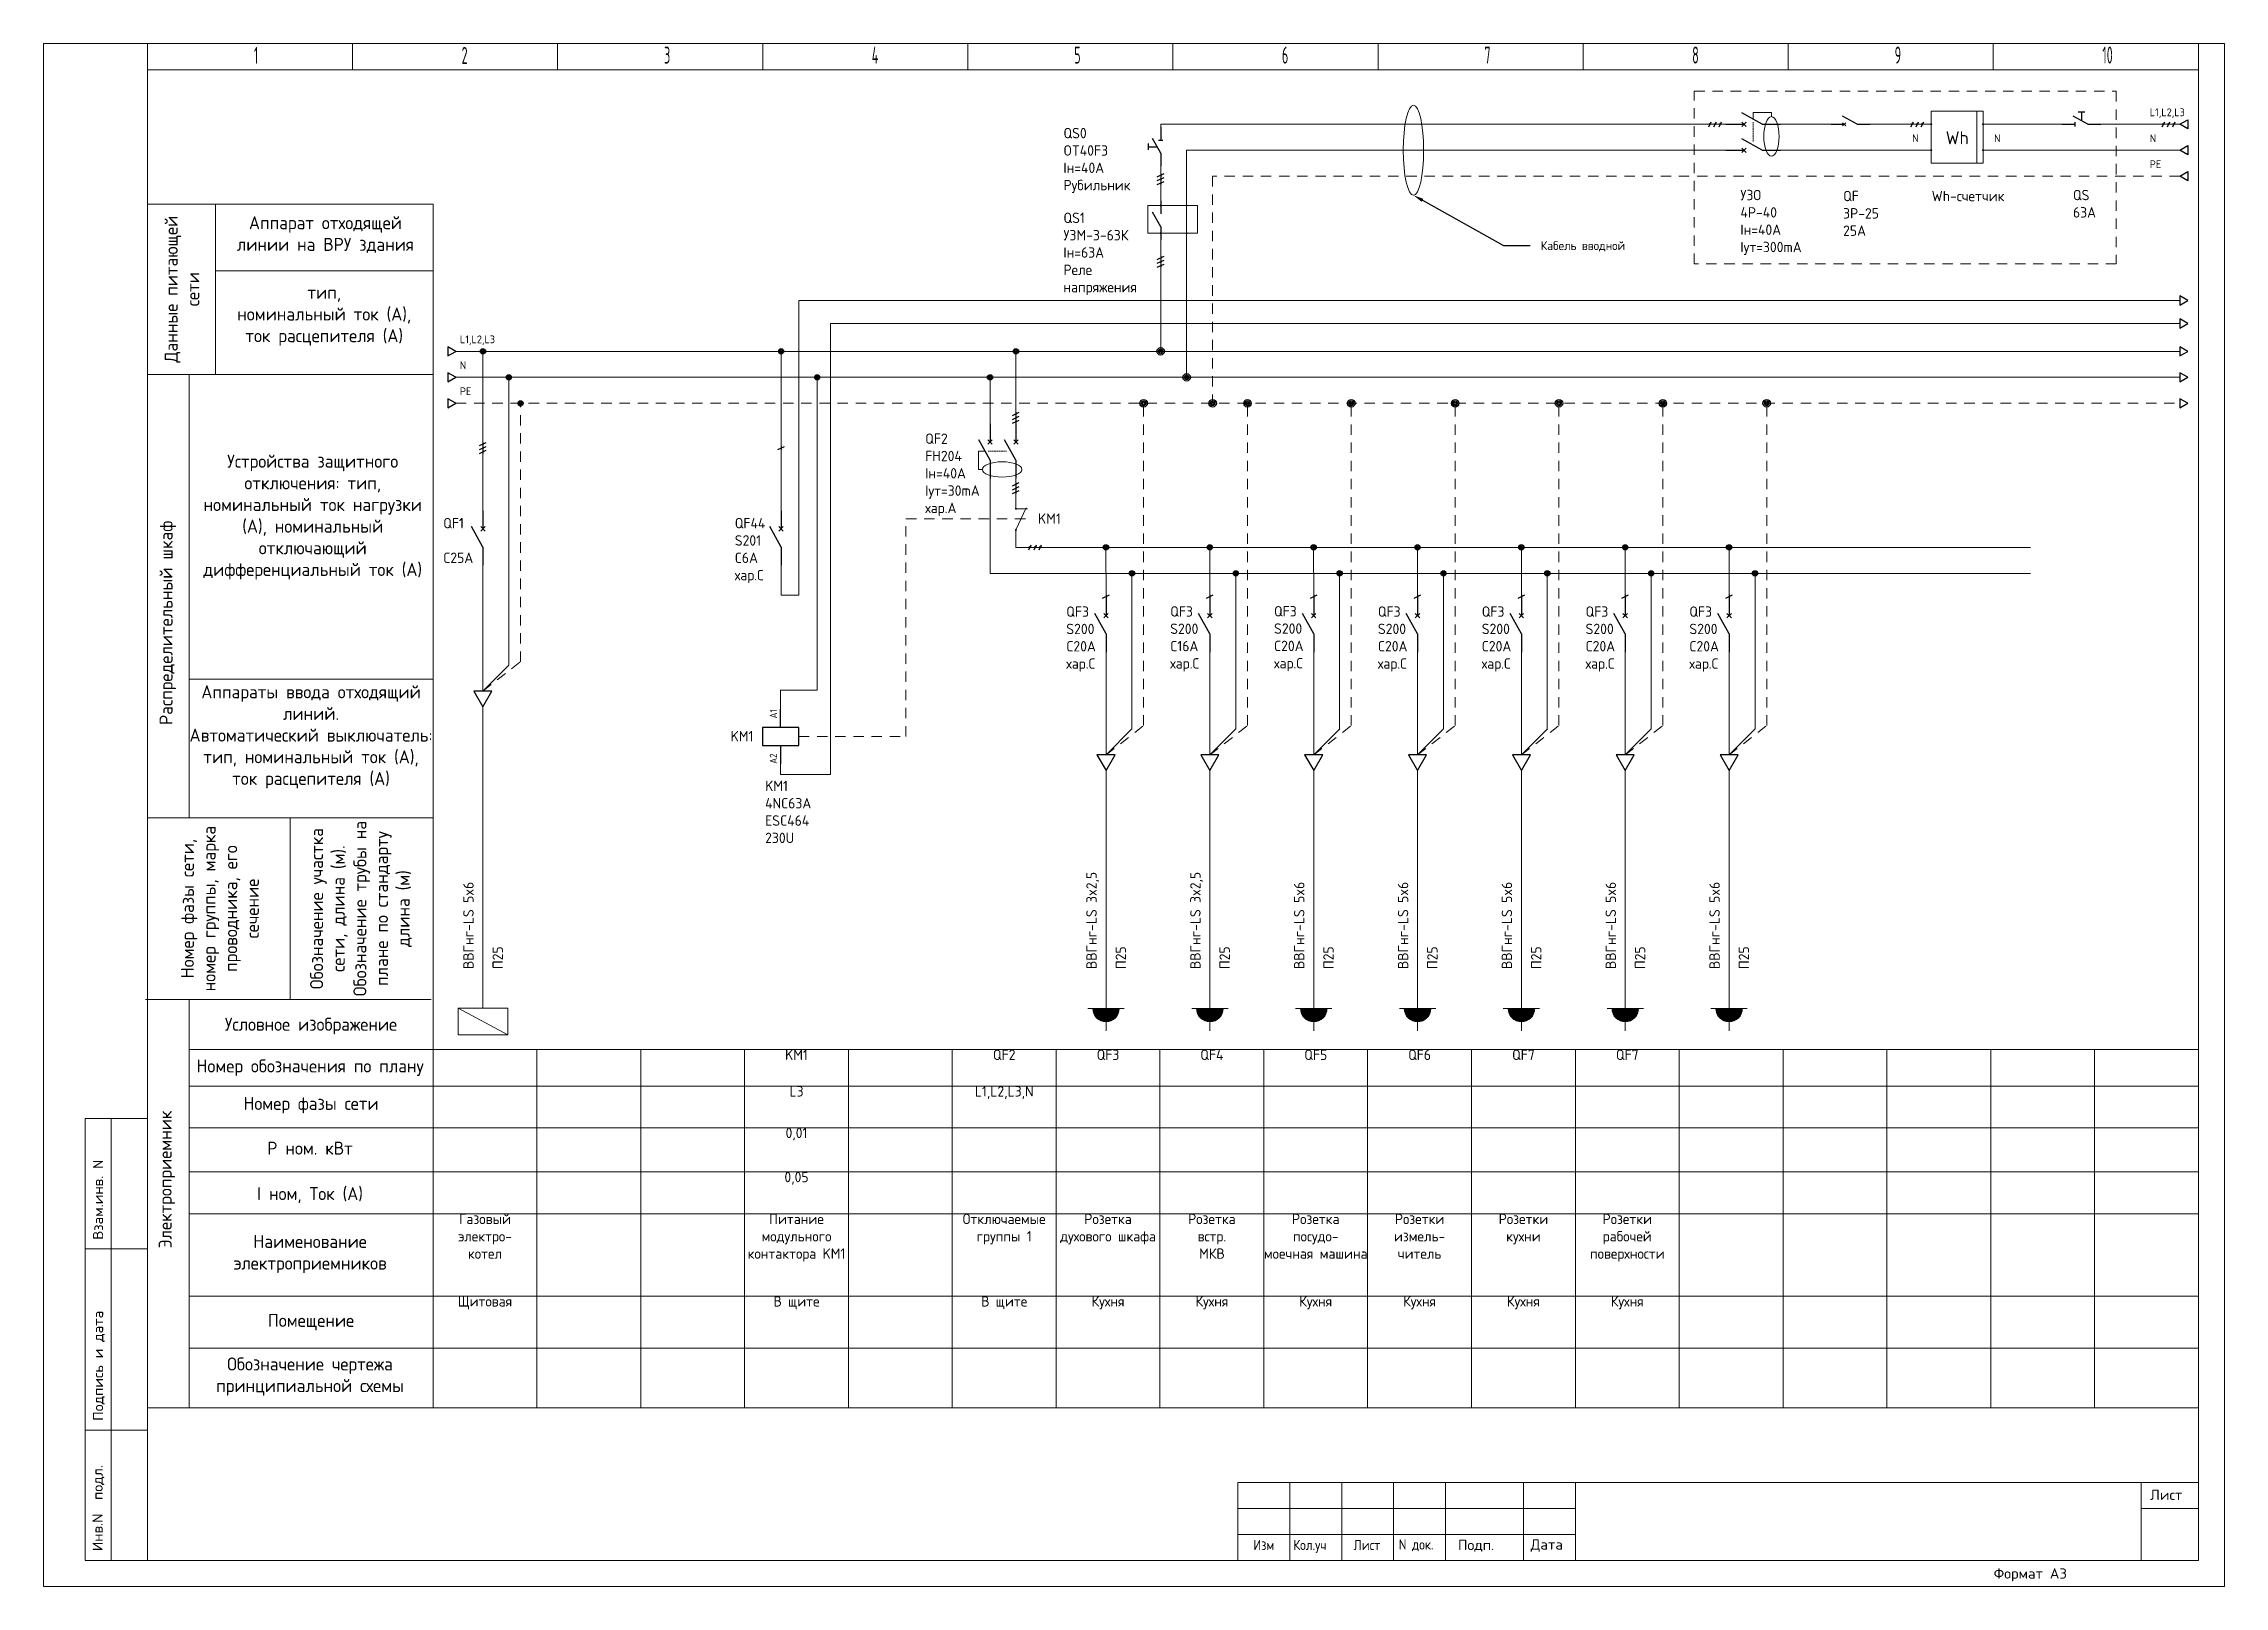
# Model space of a CAD drawing. Extents: x -680 to 54599, y -24087 to 292.
# Drawn here: x -20 to 400, y -5 to 292 of the extents above; entities that cross this region are included whole.
import ezdxf
from ezdxf import colors
from ezdxf.entities.mleader import LeaderData, LeaderLine
from ezdxf.enums import TextEntityAlignment as Align
from ezdxf.math import Vec2, Vec3

# ---------------------------------------------------------------- set-up
doc = ezdxf.new("R2010")
doc.units = 0
for name, pattern in [('Caddy_Dash', [3.5, 2, -1.5]), ('Caddy_Solid', [0]), ('HIDDEN2', [0.1875, 0.125, -0.0625])]:
    doc.linetypes.add(name, pattern=pattern)
for name, color, linetype in [('100', 7, 'Continuous'), ('LINK', 9, 'HIDDEN2'), ('SYMS', 7, 'Continuous'), ('TERMS', 7, 'Continuous'), ('WIRES', 7, 'Continuous')]:
    doc.layers.add(name, color=color, linetype=linetype)
doc.styles.add('Caddy_Vectorfont1n', font='GOST Common.ttf', dxfattribs={"width": 1.1})
doc.styles.add('Caddy_Vectorfont1p', font='GOST Common.ttf', dxfattribs={"width": 0.9})
doc.styles.get("Standard").update_dxf_attribs({"font": 'GOST Common.ttf'})
doc.styles.add('WD_IEC', font='ISOCP2.shx', dxfattribs={"width": 0.9, "height": 4})

msp = doc.modelspace()

# ---------------------------------------------------------------- texts
at = {"lineweight": 13, "style": 'Caddy_Vectorfont1p', "width": 0.54}
for s, height, p in [('1', 3.27, (20.5, 288.1)), ('2', 3.27, (60.5, 288.1)), ('3', 3.27, (99.5, 288.16)), ('4', 3.27, (139.5, 288.16)), ('5', 3.27, (178.5, 288.16)), ('6', 3.27, (218.5, 288.16)), ('7', 3.27, (257.5, 288.16)), ('8', 3.27, (297.5, 288.16)), ('9', 3.27, (336.5, 288.16)), ('10', 3.275, (376.5, 288.16))]:
    msp.add_text(s, height=height, dxfattribs=at).set_placement(p)
at = {"layer": '100', "lineweight": 13, "style": 'Caddy_Vectorfont1n', "width": 1.1}
for s, p in [('Взам.инв. N', (-8.54, 61.73)), ('Подпись и дата', (-8.53, 26.88)), ('Инв.N  подл.', (-8.63, 1.79))]:
    msp.add_text(s, height=1.965, rotation=90, dxfattribs=at).set_placement(p)
at = {"layer": '100', "lineweight": 13, "style": 'Caddy_Vectorfont1n'}
for s, width, p in [('Лист', 1.1, (385.7, 11.64)), ('Изм', 0.913, (212.99, 1.97)), ('Кол.уч', 0.913, (220.68, 1.99)), ('Лист', 0.913, (232.29, 1.97)), ('N док.', 0.913, (241, 2.08)), ('Подп.', 1.1, (252.39, 1.99)), ('Дата', 1.1, (266.4, 2.08)), ('Формат А3', 1.1, (355.56, -3.51))]:
    msp.add_text(s, height=1.965, dxfattribs=dict(at, width=width)).set_placement(p)
at = {"layer": 'SYMS', "lineweight": 13, "attachment_point": 1}
for s, width, heights, insert, char_height in [('L1,L2,L3', 9.1167, [0], (385.62, 279.53), 1.5), ('QS0\\POT40F3\\PIн=40А\\PРубильник', 9.1167, [0], (176.41, 275.77), 2), ('N', 9.1167, [0], (339.88, 274.53), 1.5), ('\\pxqc;Wh', 10, [0], (343.54, 275.13), 2.5), ('N', 9.1167, [0], (355.65, 274.52), 1.5), ('N', 9.1167, [0], (385.62, 274.53), 1.5), ('PE', 9.1167, [0], (385.62, 269.53), 1.5), ('УЗО\\P4P-40\\PIн=40А\\PIут=300mA', 9.1167, [0], (306.79, 263.85), 2), ('QF\\P3P-25\\P25A', 9.1167, [0], (326.57, 263.66), 2), ('Wh-счетчик', 9.1167, [0], (343.63, 263.66), 2), ('QS\\P63A', 9.1167, [0], (370.84, 263.85), 2), ('\\pxqc;Аппарат отходящей линии на ВРУ здания', 40, [0], (14.27, 258.77), 2.5), ('QS1\\PУЗМ-3-63К\\PIн=63А\\PРеле напряжения', 9.1167, [0], (176.41, 259.46), 2), ('\\pxqc;тип,\\Pноминальный ток (А),\\Pток расцепителя (А)', 40, [0], (14.04, 245.36), 2.5), ('L1,L2,L3', 9.1167, [0], (60.17, 235.82), 1.5), ('N', 9.1167, [0], (60.17, 230.82), 1.5), ('PE', 9.1167, [0], (60.17, 225.82), 1.5), ('QF2\\PFH204\\PIн=40А\\PIут=30mA\\Pхар.А', 9.1167, [0], (149.79, 216.95), 2), ('\\pxqc;Устройства защитного отключения: тип, номинальный ток нагрузки (А), номинальный отключающий дифференциальный ток (А)', 44.4602, [0], (9.6, 212.85), 2.5), ('QF1\\P\\PC25A', 9.1167, [0], (56.96, 200.69), 2), ('QF44\\PS201\\PC6A\\Pхар.С', 9.1167, [0], (113.11, 200.69), 2), ('KM1', 5.2922, [0], (171.52, 201.56), 2), ('QF3\\PS200\\PC20A\\Pхар.С', 9.1167, [0], (176.96, 183.65), 2), ('QF3\\PS200\\PC16A\\Pхар.С', 9.1167, [0], (196.97, 183.69), 2), ('QF3\\PS200\\PC20A\\Pхар.С', 9.1167, [0], (216.97, 183.72), 2), ('QF3\\PS200\\PC20A\\Pхар.С', 9.1167, [0], (236.97, 183.66), 2), ('QF3\\PS200\\PC20A\\Pхар.С', 9.1167, [0], (256.97, 183.66), 2), ('QF3\\PS200\\PC20A\\Pхар.С', 9.1167, [0], (276.97, 183.66), 2), ('QF3\\PS200\\PC20A\\Pхар.С', 9.1167, [0], (296.96, 183.65), 2), ('\\pxqc;Аппараты ввода отходящий\\Pлиний.\\PАвтоматический выключатель:\\Pтип, номинальный ток (А),\\Pток расцепителя (А)', 47, [0], (8, 168.46), 2.5), ('KM1', 5.2922, [0], (112.31, 159.67), 2), ('KM1\\P4NC63A\\PESC464\\P230U', 9.1167, [0], (118.96, 150.1), 2), ('\\pxqc;Условное изображение', 47, [5.21], (8, 104.46), 2.5), ('\\pxqc;KM1', 20, [7.03], (115, 98.33), 2), ('\\pxqc;QF2', 20, [7.03], (155, 98.33), 2), ('\\pxqc;QF3', 20, [7.03], (175, 98.33), 2), ('\\pxqc;QF4', 20, [7.03], (195, 98.33), 2), ('\\pxqc;QF5', 20, [7.03], (215, 98.33), 2), ('\\pxqc;QF6', 20, [7.03], (235, 98.33), 2), ('\\pxqc;QF7', 20, [7.03], (255, 98.33), 2), ('\\pxqc;QF7', 20, [7.03], (275, 98.33), 2), ('\\pxqc;Номер обозначения по плану', 47, [5.21], (7.81, 96.44), 2.5), ('\\pxqc;Номер фазы сети', 47, [5.21], (8, 89.22), 2.5), ('\\pxqc;L3', 20, [8], (115, 91.3), 2), ('\\pxqc;L1,L2,L3,N', 20, [8], (155, 91.3), 2), ('\\pxqc;P ном. кВт', 47, [5.21], (7.81, 80.61), 2.5), ('\\pxqc;0,01', 20, [8.5], (115, 83.3), 2), ('\\pxqc;I ном, Ток (А)', 47, [5.21], (7.81, 71.86), 2.5), ('\\pxqc;0,05', 20, [8.08], (115, 74.8), 2), ('\\pxqc;Газовый \\Pэлектро-\\Pкотел', 20, [15.86], (55, 66.73), 2), ('\\pxqc;Питание модульного контактора KM1', 20, [15.86], (115, 66.73), 2), ('\\pxqc;Отключаемые группы 1', 20, [15.86], (155, 66.73), 2), ('\\pxqc;Розетка духового шкафа', 20, [15.86], (175, 66.73), 2), ('\\pxqc;Розетка \\Pвстр.\\PМКВ', 20, [15.86], (195, 66.73), 2), ('\\pxqc;Розетка\\Pпосудо-\\Pмоечная машина', 20, [15.86], (215, 66.73), 2), ('\\pxqc;Розетки\\Pизмель-\\Pчитель', 20, [15.86], (235, 66.73), 2), ('\\pxqc;Розетки\\Pкухни', 20, [15.86], (255, 66.73), 2), ('\\pxqc;Розетки\\Pрабочей поверхности', 20, [15.86], (275, 66.73), 2), ('\\pxqc;Наименование электроприемников', 46.6448, [9.64], (8, 62.65), 2.5), ('\\pxqc;Щитовая', 20, [10], (55, 50.87), 2), ('\\pxqc;В щите', 20, [10], (115, 50.87), 2), ('\\pxqc;В щите', 20, [10], (155, 50.87), 2), ('\\pxqc;Кухня', 20, [10], (175, 50.87), 2), ('\\pxqc;Кухня', 20, [10], (195, 50.87), 2), ('\\pxqc;Кухня', 20, [10], (215, 50.87), 2), ('\\pxqc;Кухня', 20, [10], (235, 50.87), 2), ('\\pxqc;Кухня', 20, [10], (255, 50.87), 2), ('\\pxqc;Кухня', 20, [10], (275, 50.87), 2), ('\\pxqc;Помещение', 47, [5.21], (8, 47.45), 2.5), ('\\pxqc;Обозначение чертежа принципиальной схемы', 47, [9.67], (7.81, 39.06), 2.5)]:
    msp.add_mtext_dynamic_manual_height_columns(s, width=width, gutter_width=12.5, heights=heights, dxfattribs=dict(at, insert=insert, char_height=char_height))
at = {"layer": 'SYMS', "lineweight": 13, "attachment_point": 1, "rotation": 90}
for s, width, heights, insert, char_height in [('\\pxqc;Данные питающей\\Pсети', 32.7848, [0], (3.32, 228.33), 2.5), ('\\pxqc;Распределительный шкаф', 75, [0], (2.33, 142.98), 2.5), ('\\pxqc;Номер фазы сети, номер группы, марка проводника, его сечение', 35, [15.66], (6.45, 107.98), 2.5), ('\\pxqc;Обозначение участка сети, длина (м).\\PОбозначение трубы на плане по стандарту длина (м)', 35, [21.55], (31.33, 107.98), 2.5), ('\\pxql;ВВГнг-LS 5x6', 35.2076, [2], (60.82, 113.84), 2), ('\\pxql;ВВГнг-LS 3x2,5', 35.2076, [2], (180.82, 113.84), 2), ('\\pxql;ВВГнг-LS 3x2,5', 35.2076, [2], (200.82, 113.84), 2), ('\\pxql;ВВГнг-LS 5x6', 35.2076, [2], (220.82, 113.84), 2), ('\\pxql;ВВГнг-LS 5x6', 35.2076, [2], (240.82, 113.84), 2), ('\\pxql;ВВГнг-LS 5x6', 35.2076, [2], (260.82, 113.84), 2), ('\\pxql;ВВГнг-LS 5x6', 35.2076, [2], (280.82, 113.84), 2), ('\\pxql;ВВГнг-LS 5x6', 35.2076, [2], (300.82, 113.84), 2), ('\\pxql;П25', 35.2076, [2], (66.46, 113.84), 2), ('\\pxql;П25', 35.2076, [2], (186.46, 113.84), 2), ('\\pxql;П25', 35.2076, [2], (206.46, 113.84), 2), ('\\pxql;П25', 35.2076, [2], (226.46, 113.84), 2), ('\\pxql;П25', 35.2076, [2], (246.46, 113.84), 2), ('\\pxql;П25', 35.2076, [2], (266.46, 113.84), 2), ('\\pxql;П25', 35.2076, [2], (286.46, 113.84), 2), ('\\pxql;П25', 35.2076, [2], (306.46, 113.84), 2), ('\\pxqc;Электроприемник', 110, [0], (2.16, 18.33), 2.5)]:
    msp.add_mtext_dynamic_manual_height_columns(s, width=width, gutter_width=12.5, heights=heights, dxfattribs=dict(at, insert=insert, char_height=char_height))

# ---------------------------------------------------------------- blocks, each defined once
blk = doc.blocks.new('HT0_05')
blk.add_lwpolyline([(1.73, -1.25), (0, 1.75), (-1.73, -1.25)], close=True)
at = {"style": 'WD_IEC', "flags": 1}
for tag, p in [('X4TERM01', (-1.01, 0)), ('X2TERM01', (0, 1.75)), ('X1TERM01', (1.01, 0)), ('X8TERM01', (0, -1.25))]:
    blk.add_attdef(tag, p, '', height=0.32, dxfattribs=at)
blk = doc.blocks.new('WDDOT')
for radius in [0.72, 0.449, 0.223]:
    blk.add_circle((0, 0), radius)
blk = doc.blocks.new('HDS11Q65')
for p, q in [((-7.5, 0), (-2.5, 0)), ((2.5, 0), (-3.13, 3.13)), ((-2.5, 0.88), (-2.5, -0.88)), ((-1.25, 4.83), (1.25, 4.83)), ((0, 4.83), (0, 1.39)), ((2.5, 0), (7.5, 0))]:
    blk.add_line(p, q)
at = {"style": 'WD_IEC'}
for tag, p in [('INST', (-5, 10.12)), ('LOC', (-5, 7.12)), ('TAG1', (-5, 4.12)), ('RATING1', (-5, -4.16)), ('DESC1', (-5, -10.16)), ('DESC3', (-5, -16.16)), ('DESC2', (-5, -13.16))]:
    blk.add_attdef(tag, text='', height=2.5, dxfattribs=at).set_placement(p, align=Align.RIGHT)
for tag, p, height, flags in [('MFG', (2.81, 9.49), 1.5, 9), ('CAT', (2.81, 6.99), 1.5, 9), ('X4TERM01', (-7.5, 0), 0.32, 1), ('TERM01', (-7.5, 1), 2, 8), ('X2LINK', (0, 5.65), 0.32, 1), ('X8LINK', (0, 0.01), 0.32, 1), ('X1TERM02', (7.5, 0), 0.32, 1), ('ASSYCODE', (2.61, -2.75), 1, 1), ('FAMILY', (2.61, -4.25), 1, 1), ('CATDESC', (2.61, -5.75), 1, 1)]:
    blk.add_attdef(tag, p, '', height=height, dxfattribs=dict(at, flags=flags))
at = {"style": 'WD_IEC', "flags": 8}
blk.add_attdef('TERM02', text='', height=2, dxfattribs=at).set_placement((7.5, 1), align=Align.RIGHT)
at = {"lineweight": 15, "style": 'WD_IEC'}
blk.add_attdef('XREF', text='', height=2.5, dxfattribs=at).set_placement((-5, -7.16), align=Align.RIGHT)
blk = doc.blocks.new('HCB1')
for p, q in [((-7.5, 0), (-2.5, 0)), ((2.5, 0), (-3.12, 3.12)), ((-1.88, -0.62), (-3.12, 0.62)), ((-1.88, 0.62), (-3.12, -0.62)), ((2.5, 0), (7.5, 0))]:
    blk.add_line(p, q)
at = {"style": 'WD_IEC'}
for tag, p in [('INST', (-5, 11.12)), ('TAG1', (-5, 4.12)), ('LOC', (-5, 7.62)), ('DESC1', (-5, -11.25)), ('DESC3', (-5, -18.25)), ('DESC2', (-5, -14.75))]:
    blk.add_attdef(tag, text='', height=2.5, dxfattribs=at).set_placement(p, align=Align.RIGHT)
for tag, p, height, flags in [('MFG', (4.92, 12.12), 1.5, 9), ('CAT', (4.92, 9.62), 1.5, 9), ('X4TERM01', (-7.5, 0), 0.32, 1), ('TERM01', (-7.5, 1), 2, 8), ('X2LINK', (0, 2.46), 0.32, 1), ('X8LINK', (0, 0.55), 0.32, 1), ('X1TERM02', (7.5, 0), 0.32, 1), ('ASSYCODE', (12.25, -2.75), 1, 1), ('FAMILY', (12.25, -4.25), 1, 1), ('CATDESC', (12.25, -5.75), 1, 1), ('CONTACT', (12.5, -7.5), 1, 1), ('COMMON', (13.75, -8.75), 1, 1)]:
    blk.add_attdef(tag, p, '', height=height, dxfattribs=dict(at, flags=flags))
at = {"style": 'WD_IEC', "flags": 8}
blk.add_attdef('TERM02', text='', height=2, dxfattribs=at).set_placement((7.5, 1), align=Align.RIGHT)
at = {"lineweight": 15, "style": 'WD_IEC'}
for tag, p in [('RATING1', (-5, -3.75)), ('XREF', (-5, -7.5))]:
    blk.add_attdef(tag, text='', height=2.5, dxfattribs=at).set_placement(p, align=Align.RIGHT)
blk = doc.blocks.new('VDS11Q65')
for p, q in [((-4.83, 1.25), (-4.83, -1.25)), ((0, -2.5), (-3.12, 3.13)), ((-0.88, 2.5), (0.88, 2.5)), ((0, 7.5), (0, 2.5)), ((-4.83, 0), (-1.39, 0)), ((0, -2.5), (0, -7.5))]:
    blk.add_line(p, q)
at = {"style": 'WD_IEC'}
for tag, p in [('INST', (-8, 8.77)), ('TAG1', (-8, 2.77)), ('LOC', (-8, 5.77)), ('RATING1', (-8, -6.35)), ('DESC3', (-8, -18.35)), ('DESC2', (-8, -15.35)), ('DESC1', (-8, -12.35))]:
    blk.add_attdef(tag, text='', height=2.5, dxfattribs=at).set_placement(p, align=Align.RIGHT)
at = {"style": 'WD_IEC', "flags": 1}
for tag, p, height in [('X4LINK', (-5.69, 0), 0.32), ('X1LINK', (-0.5, 0), 0.32), ('X2TERM01', (0, 7.5), 0.32), ('MFG', (2.75, 6.5), 1.5), ('CAT', (2.75, 4), 1.5), ('X8TERM02', (0, -7.5), 0.32), ('ASSYCODE', (1, -9), 1), ('FAMILY', (1, -10.5), 1), ('CATDESC', (1, -12), 1), ('CONTACT', (1, -13.5), 1)]:
    blk.add_attdef(tag, p, '', height=height, dxfattribs=at)
at = {"style": 'WD_IEC'}
blk.add_attdef('TERM01', text='', height=2, rotation=90, dxfattribs=at).set_placement((-1, 7.5), align=Align.RIGHT)
blk.add_attdef('TERM02', (-1, -7.5), '', height=2, rotation=90, dxfattribs=at)
at = {"lineweight": 15, "style": 'WD_IEC'}
blk.add_attdef('XREF', text='', height=2.5, dxfattribs=at).set_placement((-8, -9.35), align=Align.RIGHT)
blk = doc.blocks.new('VCR21')
for p, q in [((0, -2.5), (-3.125, 3.125)), ((0, 7.5), (0, 2.5)), ((0, -2.5), (0, -7.5))]:
    blk.add_line(p, q)
at = {"style": 'WD_IEC'}
for tag, p in [('INST', (-5.25, 7.75)), ('TAG2', (-5.25, 0.75)), ('LOC', (-5.25, 4.25)), ('DESC1', (-5.25, -7.6)), ('XREF', (-5.25, -3.75)), ('DESC3', (-5.25, -14.6)), ('DESC2', (-5.25, -11.1))]:
    blk.add_attdef(tag, text='', height=2.5, dxfattribs=at).set_placement(p, align=Align.RIGHT)
blk.add_attdef('TERM01', text='', height=2, rotation=90, dxfattribs=at).set_placement((-1, 7.5), align=Align.RIGHT)
blk.add_attdef('TERM02', (-1, -7.5), '', height=2, rotation=90, dxfattribs=at)
at = {"style": 'WD_IEC', "flags": 1}
for tag, p, height in [('X4LINK', (-2, 0), 0.32), ('X1LINK', (-0.5, 0), 0.32), ('X2TERM01', (0, 7.5), 0.32), ('X8TERM02', (0, -7.5), 0.32), ('CONTACT', (4, -3.5), 1), ('FAMILY', (4, -5), 1)]:
    blk.add_attdef(tag, p, '', height=height, dxfattribs=at)
blk = doc.blocks.new('VW01')
for p, q in [((-2.5, -1.2), (2.5, 1.2)), ((0, 1.2), (0, -1.2))]:
    blk.add_line(p, q)
at = {"style": 'WD_IEC'}
blk.add_attdef('TAG1', text='', height=2.5, dxfattribs=at).set_placement((-4.5, 1.2), align=Align.RIGHT)
at = {"style": 'WD_IEC', "flags": 1}
for tag, height, p in [('INST', 2.5, (-4.5, 8.2)), ('LOC', 2.5, (-4.5, 4.7)), ('DESC3', 2.5, (-4.5, -14.8)), ('DESC2', 2.5, (-4.5, -11.3)), ('DESC1', 2.5, (-4.5, -7.8)), ('XREF', 2.7, (-4.5, -3.8))]:
    blk.add_attdef(tag, text='', height=height, dxfattribs=at).set_placement(p, align=Align.RIGHT)
for tag, p, height in [('X4LINK', (-1, 0), 0.32), ('X2TERM01', (0, 1.2), 0.32), ('X1LINK', (1, 0), 0.32), ('X8TERM01', (0, -1.2), 0.32), ('ASSYCODE', (3.1, -10.3), 1), ('MFG', (3.1, -7.3), 1), ('CAT', (3.1, -8.8), 1), ('FAMILY', (3.1, -11.8), 1), ('CATDESC', (3.1, -13.3), 1)]:
    blk.add_attdef(tag, p, '', height=height, dxfattribs=at)
at = {"style": 'WD_IEC'}
blk.add_attdef('RATING1', text='', height=2.5, dxfattribs=at).set_placement((2, -2), align=Align.MIDDLE_LEFT)
blk = doc.blocks.new('HW01')
for p, q in [((-1.2, -2.5), (1.2, 2.5)), ((1.2, 0), (-1.2, 0))]:
    blk.add_line(p, q)
at = {"style": 'WD_IEC'}
blk.add_attdef('TAG1', text='', height=2.5, dxfattribs=at).set_placement((-4.5, 1.2), align=Align.RIGHT)
at = {"style": 'WD_IEC', "flags": 1}
for tag, p in [('INST', (-4.5, 8.2)), ('LOC', (-4.5, 4.7)), ('DESC3', (-4.5, -14.8)), ('DESC2', (-4.5, -11.3)), ('DESC1', (-4.5, -7.8)), ('XREF', (-4.5, -3.8))]:
    blk.add_attdef(tag, text='', height=2.5, dxfattribs=at).set_placement(p, align=Align.RIGHT)
for tag, p, height in [('X4TERM01', (-1.2, 0), 0.36), ('X2LINK', (0, 1), 0.32), ('X1TERM01', (1.2, 0), 0.36), ('X8LINK', (0, -1), 0.32), ('ASSYCODE', (3.1, -10.3), 1), ('MFG', (3.1, -7.3), 1), ('CAT', (3.1, -8.8), 1), ('FAMILY', (3.1, -11.8), 1), ('CATDESC', (3.1, -13.3), 1)]:
    blk.add_attdef(tag, p, '', height=height, dxfattribs=at)
at = {"style": 'WD_IEC'}
blk.add_attdef('RATING1', text='', height=2.5, dxfattribs=at).set_placement((2, -2), align=Align.MIDDLE_LEFT)
blk = doc.blocks.new('VCB1')
for p, q in [((0, 7.5), (0, 2.5)), ((0, -2.5), (-3.12, 3.12)), ((0.62, 1.88), (-0.62, 3.12)), ((-0.62, 1.88), (0.62, 3.12)), ((0, -2.5), (0, -7.5))]:
    blk.add_line(p, q)
at = {"style": 'WD_IEC'}
for tag, p in [('INST', (-8, 5.25)), ('TAG1', (-8, -1.75)), ('LOC', (-8, 1.75)), ('RATING1', (-8, -6.35)), ('DESC1', (-8, -14.35)), ('DESC2', (-8, -17.85)), ('DESC3', (-8, -21.35))]:
    blk.add_attdef(tag, text='', height=2.5, dxfattribs=at).set_placement(p, align=Align.RIGHT)
blk.add_attdef('TERM01', text='', height=2, rotation=90, dxfattribs=at).set_placement((-1, 7.5), align=Align.RIGHT)
at = {"style": 'WD_IEC', "flags": 1}
for tag, p, height in [('X2TERM01', (0, 7.5), 0.32), ('MFG', (2.75, 6.5), 1.5), ('X4LINK', (-2, 0), 0.32), ('X1LINK', (-0.5, 0), 0.32), ('CAT', (2.75, 4), 1.5), ('X8TERM02', (0, -7.5), 0.32), ('ASSYCODE', (1, -9), 1), ('FAMILY', (1, -10.5), 1), ('CATDESC', (1, -12), 1), ('CONTACT', (1, -13.5), 1), ('COMMON', (2.25, -14.75), 1)]:
    blk.add_attdef(tag, p, '', height=height, dxfattribs=at)
at = {"style": 'WD_IEC'}
blk.add_attdef('TERM02', (-1, -7.5), '', height=2, rotation=90, dxfattribs=at)
at = {"lineweight": 15, "style": 'WD_IEC'}
blk.add_attdef('XREF', text='', height=2.5, dxfattribs=at).set_placement((-8, -10.35), align=Align.RIGHT)
blk = doc.blocks.new('VMS1')
for p, q in [((0, 2.5), (0, 7.5)), ((0, -2.5), (0, -7.5))]:
    blk.add_line(p, q)
blk.add_lwpolyline([(-5, 2.5), (-5, -2.5), (5, -2.5), (5, 2.5)], close=True)
at = {"style": 'WD_IEC'}
for tag, p in [('INST', (-5.25, 10.5)), ('TAG1', (-5.25, 4.5)), ('LOC', (-5.25, 7.5)), ('DESC1', (-5.25, -6.85)), ('DESC3', (-5.25, -12.85)), ('DESC2', (-5.25, -9.85))]:
    blk.add_attdef(tag, text='', height=2.5, dxfattribs=at).set_placement(p, align=Align.RIGHT)
blk.add_attdef('TERM01', text='', height=2, rotation=90, dxfattribs=at).set_placement((-1, 7.5), align=Align.RIGHT)
at = {"style": 'WD_IEC', "flags": 1}
for tag, p, height in [('X2TERM01', (0, 7.5), 0.32), ('X4LINK', (-5, 0), 0.32), ('X1LINK', (5, 0), 0.32), ('ASSYCODE', (1, -4), 1), ('FAMILY', (1, -5.5), 1), ('CATDESC', (1, -7), 1), ('X8TERM02', (0, -7.5), 0.32)]:
    blk.add_attdef(tag, p, '', height=height, dxfattribs=at)
at = {"style": 'WD_IEC', "flags": 9}
for tag, p in [('MFG', (-6, 1)), ('CAT', (-6, -1.5))]:
    blk.add_attdef(tag, text='', height=1.5, dxfattribs=at).set_placement(p, align=Align.RIGHT)
at = {"style": 'WD_IEC'}
blk.add_attdef('TERM02', (-1, -7.5), '', height=2, rotation=90, dxfattribs=at)
at = {"lineweight": 9, "style": 'WD_IEC'}
for tag, p in [('NO', (-5.5, -16.5)), ('NC', (-5.5, -19.5))]:
    blk.add_attdef(tag, text='', height=2.5, dxfattribs=at).set_placement(p, align=Align.TOP_RIGHT)
for tag, p in [('XREFNO', (-4, -16.5)), ('XREFNC', (-4, -19.5))]:
    blk.add_attdef(tag, text='', height=2.5, dxfattribs=at).set_placement(p, align=Align.TOP_LEFT)
blk = doc.blocks.new('VCB2')
for p, q in [((0, 7.5), (0, 2.5)), ((0, -2.5), (-3.12, 3.12)), ((0.62, 1.88), (-0.62, 3.12)), ((-0.62, 1.88), (0.62, 3.12)), ((0, -2.5), (0, -7.5))]:
    blk.add_line(p, q)
at = {"style": 'WD_IEC'}
blk.add_attdef('TERM01', text='', height=2, rotation=90, dxfattribs=at).set_placement((-1, 7.5), align=Align.RIGHT)
at = {"style": 'WD_IEC', "flags": 1}
for tag, p, height in [('X2TERM01', (0, 7.5), 0.32), ('X4LINK', (-2.5, 0), 0.32), ('X1LINK', (-0.5, 0), 0.32), ('X8TERM02', (0, -7.5), 0.32), ('FAMILY', (1, -10.5), 1), ('CONTACT', (1, -13.5), 1)]:
    blk.add_attdef(tag, p, '', height=height, dxfattribs=at)
at = {"style": 'WD_IEC'}
for tag, p in [('INST', (-8, 2.65)), ('LOC', (-8, -0.35)), ('TAG2', (-8, -3.35)), ('DESC1', (-8, -13.35)), ('DESC3', (-8, -19.35)), ('DESC2', (-8, -16.35))]:
    blk.add_attdef(tag, text='', height=2.5, dxfattribs=at).set_placement(p, align=Align.RIGHT)
blk.add_attdef('TERM02', (-1, -7.5), '', height=2, rotation=90, dxfattribs=at)
at = {"style": 'WD_IEC', "flags": 1}
blk.add_attdef('RATING1', text='', height=2.5, dxfattribs=at).set_placement((-8, -6.35), align=Align.RIGHT)
at = {"lineweight": 15, "style": 'WD_IEC'}
blk.add_attdef('XREF', text='', height=2.5, dxfattribs=at).set_placement((-8, -10.35), align=Align.RIGHT)
blk = doc.blocks.new('HCB2')
for p, q in [((-7.5, 0), (-2.5, 0)), ((2.5, 0), (-3.12, 3.12)), ((-1.88, -0.62), (-3.12, 0.62)), ((-1.88, 0.62), (-3.12, -0.62)), ((2.5, 0), (7.5, 0))]:
    blk.add_line(p, q)
at = {"style": 'WD_IEC'}
for tag, p in [('INST', (-5, 11.12)), ('TAG2', (-5, 4.12)), ('LOC', (-5, 7.62)), ('DESC1', (-5, -13.75)), ('DESC2', (-5, -17.25)), ('DESC3', (-5, -20.75))]:
    blk.add_attdef(tag, text='', height=2.5, dxfattribs=at).set_placement(p, align=Align.RIGHT)
for tag, p, height, flags in [('TERM01', (-8, 1), 2, 8), ('X4TERM01', (-7.5, 0), 0.32, 1), ('X2LINK', (0, 2.46), 0.32, 1), ('X8LINK', (0, 0.55), 0.32, 1), ('X1TERM02', (7.5, 0), 0.32, 1), ('FAMILY', (12.25, -4.25), 1, 1), ('CONTACT', (12.5, -7.5), 1, 1)]:
    blk.add_attdef(tag, p, '', height=height, dxfattribs=dict(at, flags=flags))
at = {"style": 'WD_IEC', "flags": 8}
blk.add_attdef('TERM02', text='', height=2, dxfattribs=at).set_placement((8, 1), align=Align.RIGHT)
at = {"lineweight": 15, "style": 'WD_IEC', "flags": 1}
blk.add_attdef('RATING1', text='', height=2.5, dxfattribs=at).set_placement((-5, -6.25), align=Align.RIGHT)
at = {"lineweight": 15, "style": 'WD_IEC'}
blk.add_attdef('XREF', text='', height=2.5, dxfattribs=at).set_placement((-5, -10), align=Align.RIGHT)

# ---------------------------------------------------------------- hatches: boundary and pattern name
at = {"layer": 'SYMS', "lineweight": 13}
h = msp.add_hatch(color=5, dxfattribs=at)
h.dxf.hatch_style = 1
h.paths.add_polyline_path([(187.17, 106.23), (184.61, 106.23), (182.06, 106.23, 1)])
at = {"layer": 'SYMS', "lineweight": 13, "true_color": 0xed1f24}
h = msp.add_hatch(color=240, dxfattribs=at)
h.dxf.hatch_style = 1
h.paths.add_polyline_path([(207.17, 106.23), (204.61, 106.23), (202.06, 106.23, 1)])
h = msp.add_hatch(color=240, dxfattribs=at)
h.dxf.hatch_style = 1
h.paths.add_polyline_path([(227.17, 106.23), (224.61, 106.23), (222.06, 106.23, 1)])
h = msp.add_hatch(color=240, dxfattribs=at)
h.dxf.hatch_style = 1
h.paths.add_polyline_path([(247.17, 106.23), (244.61, 106.23), (242.06, 106.23, 1)])
h = msp.add_hatch(color=240, dxfattribs=at)
h.dxf.hatch_style = 1
h.paths.add_polyline_path([(267.17, 106.23), (264.61, 106.23), (262.06, 106.23, 1)])
h = msp.add_hatch(color=240, dxfattribs=at)
h.dxf.hatch_style = 1
h.paths.add_polyline_path([(287.17, 106.23), (284.61, 106.23), (282.06, 106.23, 1)])
h = msp.add_hatch(color=240, dxfattribs=at)
h.dxf.hatch_style = 1
h.paths.add_polyline_path([(307.17, 106.23), (304.61, 106.23), (302.06, 106.23, 1)])

# ---------------------------------------------------------------- linework, layer by layer
at = {"linetype": 'Caddy_Solid', "lineweight": 13}
for p, q in [((0, 287), (0, 292)), ((39.5, 287), (39.5, 292)), ((79, 287), (79, 292)), ((118.5, 287), (118.5, 292)), ((158, 287), (158, 292)), ((197.5, 287), (197.5, 292)), ((237, 287), (237, 292)), ((276.5, 287), (276.5, 292)), ((316, 287), (316, 292)), ((355.5, 287), (355.5, 292)), ((395, 287), (395, 292))]:
    msp.add_line(p, q, dxfattribs=at)
at = {"layer": '100', "linetype": 'Caddy_Solid', "lineweight": 13}
for p, q in [((0, 286.94), (395, 286.94)), ((0, 286.94), (0, 0)), ((395, 286.94), (395, 0)), ((-12, 0.06), (-12, 85.06)), ((-12, 85.06), (0, 85.06)), ((-7, 85.06), (-7, 0.06)), ((-12, 60), (0, 60)), ((-12, 25.06), (0, 25.06)), ((210, 15), (395, 15)), ((210, 0), (210, 15)), ((220, 0), (220, 15)), ((230, 0), (230, 15)), ((240, 0), (240, 15)), ((250, 0), (250, 15)), ((265, 0), (265, 15)), ((275, 0), (275, 15)), ((384, 0), (384, 15)), ((275, 10), (210, 10)), ((384, 10), (395, 10)), ((210, 5), (275, 5)), ((395, 0), (-12, 0))]:
    msp.add_line(p, q, dxfattribs=at)
at = {"layer": 'LINK', "lineweight": 13}
for points in [[(309.23, 276.86), (309.23, 273.19)], [(161.93, 213.56), (165.51, 213.56)]]:
    msp.add_lwpolyline(points, dxfattribs=at)
at = {"layer": 'SYMS', "lineweight": 13}
for p, q in [((309.23, 277.44), (309.23, 278.73)), ((312.76, 278.73), (309.23, 278.73)), ((312.76, 278.73), (312.76, 277.93)), ((352.33, 278.97), (352.33, 268.97)), ((0, 275.57), (0, 25.57)), ((343.44, 276.57), (343.63, 276.38)), ((353.44, 276.57), (353.63, 276.38)), ((368.72, 276.47), (353.54, 276.47)), ((379.66, 276.47), (376.22, 276.47)), ((343.44, 271.57), (343.63, 271.38)), ((353.44, 271.57), (353.63, 271.37)), ((391.44, 271.47), (353.54, 271.47)), ((0, 261.12), (55, 261.12)), ((13.08, 261.12), (13.08, 228.33)), ((55, 261.12), (55, 29.4)), ((195.05, 260.94), (195.24, 260.74)), ((200.04, 260.94), (200.24, 260.74)), ((195.05, 255.61), (195.24, 255.41)), ((200.04, 255.61), (200.24, 255.41)), ((13.08, 248.28), (55, 248.28)), ((0.08, 228.33), (55.08, 228.33)), ((8, 228.33), (8, 142.98)), ((161.31, 213.55), (160.02, 213.55)), ((160.02, 213.55), (160.02, 210.02)), ((160.02, 210.02), (160.82, 210.02)), ((167.16, 202.56), (167.36, 202.36)), ((167.26, 202.46), (169.51, 202.46)), ((167.16, 198.48), (167.36, 198.28)), ((167.26, 198.38), (167.26, 195.02)), ((184.61, 185.37), (184.6, 195.02)), ((204.61, 185.37), (204.6, 195.02)), ((224.61, 185.37), (224.6, 195.02)), ((244.61, 185.37), (244.6, 195.02)), ((264.61, 185.37), (264.6, 195.02)), ((284.61, 185.37), (284.6, 195.02)), ((304.61, 185.37), (304.6, 195.02)), ((184.61, 174.87), (184.61, 155.07)), ((204.61, 174.87), (204.61, 155.07)), ((224.61, 174.87), (224.61, 155.07)), ((244.61, 174.87), (244.61, 155.07)), ((264.61, 174.87), (264.61, 155.07)), ((284.61, 174.87), (284.61, 155.07)), ((304.61, 174.87), (304.61, 155.07)), ((8, 169.67), (55, 169.67)), ((64.61, 164.35), (64.61, 106.31)), ((121.95, 163.86), (121.95, 167.52)), ((121.95, 167.52), (128.99, 167.52)), ((184.61, 152.05), (184.61, 106.31)), ((204.61, 152.05), (204.61, 106.31)), ((224.61, 152.05), (224.61, 106.31)), ((244.61, 152.05), (244.61, 106.31)), ((264.61, 152.05), (264.61, 106.31)), ((284.61, 152.05), (284.61, 106.31)), ((304.61, 152.05), (304.61, 106.31)), ((0, 142.98), (55, 142.98)), ((27.5, 142.98), (27.5, 107.98)), ((-0.38, 107.98), (54.62, 107.98)), ((8, 107.98), (8, 29.4)), ((59.82, 106.31), (69.41, 101.2)), ((395, 105.57), (395, 25.57)), ((8, 98.33), (395, 98.33)), ((75, 98.33), (75, 29.4)), ((95, 98.33), (95, 29.4)), ((115, 98.33), (115, 29.4)), ((135, 98.33), (135, 29.4)), ((155, 98.33), (155, 29.4)), ((175, 98.33), (175, 29.4)), ((195, 98.33), (195, 29.4)), ((215, 98.33), (215, 29.4)), ((235, 98.33), (235, 29.4)), ((255, 98.33), (255, 29.4)), ((275, 98.33), (275, 29.4)), ((295, 98.33), (295, 29.4)), ((315, 98.33), (315, 29.4)), ((335, 98.33), (335, 29.4)), ((355, 98.33), (355, 29.4)), ((375, 98.33), (375, 29.4)), ((8, 91.3), (395, 91.3)), ((8, 83.3), (395, 83.3)), ((8, 74.8), (395, 74.8)), ((8, 66.73), (395, 66.73)), ((8, 50.87), (395, 50.87)), ((8, 40.87), (395, 40.87)), ((0, 29.4), (395, 29.4))]:
    msp.add_line(p, q, dxfattribs=at)
at = {"layer": 'SYMS', "color": 242, "lineweight": 13, "true_color": 0xcd2027}
for p, q in [((125.44, 242.54), (391.44, 242.54)), ((122.03, 191.58), (122.03, 185.8)), ((122.03, 185.8), (125.44, 185.8))]:
    msp.add_line(p, q, dxfattribs=at)
at = {"layer": 'SYMS', "color": 1, "lineweight": 13}
msp.add_line((169.26, 202.65), (167.26, 198.38), dxfattribs=at)
at = {"layer": 'SYMS', "linetype": 'Caddy_Dash', "lineweight": 13}
for p, q in [((146.08, 158.61), (146.08, 200.51)), ((146.08, 200.51), (169.54, 200.51)), ((125.45, 158.61), (146.08, 158.61))]:
    msp.add_line(p, q, dxfattribs=at)
at = {"layer": 'SYMS', "color": 3, "linetype": 'Caddy_Dash', "lineweight": 13}
for p, q in [((64.61, 167.37), (71.85, 173)), ((184.61, 155.07), (191.85, 160.7)), ((204.61, 155.07), (211.85, 160.7)), ((224.61, 155.07), (231.85, 160.7)), ((244.61, 155.07), (251.85, 160.7)), ((264.61, 155.07), (271.85, 160.7)), ((284.61, 155.07), (291.85, 160.7)), ((304.61, 155.07), (311.85, 160.7))]:
    msp.add_line(p, q, dxfattribs=at)
at = {"layer": 'SYMS', "color": 30, "lineweight": 13, "true_color": 0xf26722}
msp.add_line((121.95, 151.32), (121.95, 153.36), dxfattribs=at)
at = {"layer": 'SYMS', "color": 5, "lineweight": 13}
for p, q in [((184.61, 106.23), (181.11, 106.23)), ((188.12, 106.23), (184.61, 106.23)), ((184.61, 103.68), (184.61, 101.97))]:
    msp.add_line(p, q, dxfattribs=at)
at = {"layer": 'SYMS', "color": 240, "lineweight": 13, "true_color": 0xed1f24}
for p, q in [((204.61, 106.23), (201.11, 106.23)), ((208.12, 106.23), (204.61, 106.23)), ((224.61, 106.23), (221.11, 106.23)), ((228.12, 106.23), (224.61, 106.23)), ((244.61, 106.23), (241.11, 106.23)), ((248.12, 106.23), (244.61, 106.23)), ((264.61, 106.23), (261.11, 106.23)), ((268.12, 106.23), (264.61, 106.23)), ((284.61, 106.23), (281.11, 106.23)), ((288.12, 106.23), (284.61, 106.23)), ((304.61, 106.23), (301.11, 106.23)), ((308.12, 106.23), (304.61, 106.23)), ((204.61, 103.68), (204.61, 101.97)), ((224.61, 103.68), (224.61, 101.97)), ((244.61, 103.68), (244.61, 101.97)), ((264.61, 103.68), (264.61, 101.97)), ((284.61, 103.68), (284.61, 101.97)), ((304.61, 103.68), (304.61, 101.97))]:
    msp.add_line(p, q, dxfattribs=at)
at = {"layer": 'SYMS', "lineweight": 13}
for points in [[(-20, -5), (400, -5), (400, 292), (-20, 292)], [(343.54, 278.97), (353.54, 278.97), (353.54, 268.97), (343.54, 268.97)], [(192.66, 260.84), (202.2, 260.84), (202.2, 255.51), (192.66, 255.51)], [(59.82, 106.31), (69.41, 106.31), (69.41, 101.2), (59.82, 101.2)]]:
    msp.add_lwpolyline(points, close=True, dxfattribs=at)
at = {"layer": 'SYMS', "linetype": 'Caddy_Dash', "lineweight": 13}
msp.add_lwpolyline([(297.91, 282.83), (379.19, 282.83), (379.19, 249.58), (297.91, 249.58)], close=True, dxfattribs=at)
at = {"layer": 'SYMS', "lineweight": 13}
for centre in [(343.54, 276.47), (353.54, 276.47), (343.54, 271.47), (353.54, 271.47), (195.14, 260.84), (200.14, 260.84), (195.14, 255.51), (200.14, 255.51), (167.26, 202.46), (167.26, 198.38)]:
    msp.add_circle(centre, 0.0979, dxfattribs=at)
at = {"layer": 'SYMS', "color": 5, "lineweight": 13}
msp.add_arc((184.61, 106.23), 2.55, 180, 0, dxfattribs=at)
at = {"layer": 'SYMS', "color": 240, "lineweight": 13, "true_color": 0xed1f24}
for centre in [(204.61, 106.23), (224.61, 106.23), (244.61, 106.23), (264.61, 106.23), (284.61, 106.23), (304.61, 106.23)]:
    msp.add_arc(centre, 2.55, 180, 0, dxfattribs=at)
at = {"layer": 'SYMS', "lineweight": 13}
for centre, major_axis, ratio in [((243.82, 271.47), (0, -8.66), 0.227004), ((312.76, 274.14), (0, -3.8), 0.387588), ((164.61, 210.02), (3.8, 0), 0.387588)]:
    msp.add_ellipse(centre, major_axis=major_axis, ratio=ratio, dxfattribs=at)
at = {"layer": 'WIRES', "lineweight": 13}
for p, q in [((195.14, 276.47), (195.14, 275.91)), ((303.98, 276.47), (195.14, 276.47)), ((324.29, 276.47), (314.48, 276.47)), ((343.54, 276.47), (331.79, 276.47)), ((391.44, 276.47), (379.66, 276.47)), ((200.14, 271.47), (200.14, 227.76)), ((303.98, 271.47), (200.14, 271.47)), ((343.54, 271.47), (314.48, 271.47)), ((195.14, 268.41), (195.14, 261.73)), ((195.14, 254.23), (195.14, 232.76)), ((59.41, 232.76), (391.44, 232.76)), ((64.61, 215.24), (64.61, 232.76)), ((122.03, 215.24), (122.03, 232.76)), ((167.26, 218.81), (167.26, 232.76)), ((59.41, 227.76), (391.44, 227.76)), ((69.6, 172.37), (69.6, 227.76)), ((128.99, 167.52), (128.99, 227.76)), ((162.28, 218.81), (162.28, 227.76)), ((64.61, 214.48), (64.61, 214.59)), ((122.03, 202.08), (122.03, 215.24)), ((122.03, 214.48), (122.03, 214.59)), ((64.61, 213.72), (64.61, 213.83)), ((64.61, 202.08), (64.61, 213.08)), ((122.03, 213.72), (122.03, 213.83)), ((162.28, 190.02), (162.28, 208.31)), ((167.26, 202.46), (167.26, 208.31)), ((167.26, 195.02), (362.68, 195.02)), ((64.61, 191.58), (64.61, 167.37)), ((162.28, 190.02), (362.68, 190.02)), ((189.6, 160.07), (189.6, 190.02)), ((209.6, 160.07), (209.6, 190.02)), ((229.6, 160.07), (229.6, 190.02)), ((249.6, 160.07), (249.6, 190.02)), ((269.6, 160.07), (269.6, 190.02)), ((289.6, 160.07), (289.6, 190.02)), ((309.6, 160.07), (309.6, 190.02)), ((69.61, 172.37), (64.61, 167.37)), ((189.61, 160.07), (184.61, 155.07)), ((209.61, 160.07), (204.61, 155.07)), ((229.61, 160.07), (224.61, 155.07)), ((249.61, 160.07), (244.61, 155.07)), ((269.61, 160.07), (264.61, 155.07)), ((289.61, 160.07), (284.61, 155.07)), ((309.61, 160.07), (304.61, 155.07))]:
    msp.add_line(p, q, dxfattribs=at)
at = {"layer": 'WIRES', "color": 3, "linetype": 'Caddy_Dash', "lineweight": 13}
for p, q in [((391.44, 266.47), (205.14, 266.47)), ((205.14, 266.47), (205.14, 222.76)), ((59.41, 222.76), (391.44, 222.76)), ((71.85, 173), (71.85, 222.76)), ((191.85, 160.7), (191.85, 222.76)), ((211.85, 160.7), (211.85, 222.76)), ((231.85, 160.7), (231.85, 222.76)), ((251.85, 160.7), (251.85, 222.76)), ((271.85, 160.7), (271.85, 222.76)), ((291.85, 160.7), (291.85, 222.76)), ((311.85, 160.7), (311.85, 222.76))]:
    msp.add_line(p, q, dxfattribs=at)
at = {"layer": 'WIRES', "color": 242, "lineweight": 13, "true_color": 0xcd2027}
msp.add_line((125.44, 185.8), (125.44, 242.54), dxfattribs=at)
at = {"layer": 'WIRES', "color": 30, "lineweight": 13, "true_color": 0xf26722}
for p, q in [((131.57, 151.32), (131.57, 238.1)), ((131.57, 238.1), (391.44, 238.1)), ((121.95, 151.32), (131.57, 151.32))]:
    msp.add_line(p, q, dxfattribs=at)

# ---------------------------------------------------------------- block references
at = {"layer": 'SYMS', "lineweight": 13}
for name, p, xscale, yscale, zscale in [('HCB1', (309.23, 276.47), 0.7, 0.7, 0.7), ('HCB1', (328.04, 276.47), 0.5, 0.5, 0.5), ('HDS11Q65', (372.47, 276.47), 0.5, 0.5, 0.5), ('VDS11Q65', (195.14, 272.16), 0.5, 0.5, 0.5), ('HW01', (300.94, 276.48), 0.1969935734355204, 0.1969935734355204, 0.1969935734355204), ('HW01', (301.94, 276.48), 0.1969935734355204, 0.1969935734355204, 0.1969935734355204), ('HW01', (302.94, 276.48), 0.1969935734355204, 0.1969935734355204, 0.1969935734355204), ('HCB2', (309.23, 271.47), 0.7, 0.7, 0.7), ('HW01', (339.87, 276.47), 0.1969935734355204, 0.1969935734355204, 0.1969935734355204), ('HW01', (340.87, 276.47), 0.1969935734355204, 0.1969935734355204, 0.1969935734355204), ('HW01', (341.87, 276.47), 0.1969935734355204, 0.1969935734355204, 0.1969935734355204), ('HW01', (388.28, 276.47), 0.1969935734355204, 0.1969935734355204, 0.1969935734355204), ('HW01', (389.28, 276.47), 0.1969935734355204, 0.1969935734355204, 0.1969935734355204), ('HW01', (390.28, 276.47), 0.1969935734355204, 0.1969935734355204, 0.1969935734355204), ('VW01', (195.14, 266.69), 0.2587355042371428, 0.2587355042371428, 0.2587355042371428), ('VW01', (195.14, 265.94), 0.2587355042371428, 0.2587355042371428, 0.2587355042371428), ('VW01', (195.14, 265.18), 0.2587355042371428, 0.2587355042371428, 0.2587355042371428), ('VCR21', (195.14, 257.98), 0.5, 0.5, 0.5), ('VW01', (195.14, 250.78), 0.2587355042371428, 0.2587355042371428, 0.2587355042371428), ('VW01', (195.14, 250.02), 0.2587355042371428, 0.2587355042371428, 0.2587355042371428), ('VW01', (195.14, 249.26), 0.2587355042371428, 0.2587355042371428, 0.2587355042371428), ('WDDOT', (64.61, 232.76), 0.7, 0.7, 0.7), ('WDDOT', (122.03, 232.76), 0.7, 0.7, 0.7), ('WDDOT', (167.26, 232.76), 0.7, 0.7, 0.7), ('WDDOT', (69.6, 227.76), 0.7, 0.7, 0.7), ('WDDOT', (128.99, 227.76), 0.7, 0.7, 0.7), ('WDDOT', (162.28, 227.76), 0.7, 0.7, 0.7), ('WDDOT', (71.85, 222.76), 0.7, 0.7, 0.7), ('VCB1', (162.28, 213.56), 0.7, 0.7, 0.7), ('VCB2', (167.26, 213.56), 0.7, 0.7, 0.7), ('VW01', (167.26, 220.74), 0.2587355042371428, 0.2587355042371428, 0.2587355042371428), ('VW01', (167.26, 219.98), 0.2587355042371428, 0.2587355042371428, 0.2587355042371428), ('VW01', (167.26, 219.22), 0.2587355042371428, 0.2587355042371428, 0.2587355042371428), ('VW01', (64.61, 214.92), 0.2587355042371428, 0.2587355042371428, 0.2587355042371428), ('VW01', (64.61, 214.16), 0.2587355042371428, 0.2587355042371428, 0.2587355042371428), ('VW01', (122.03, 214.16), 0.2587355042371428, 0.2587355042371428, 0.2587355042371428), ('VW01', (64.61, 213.4), 0.2587355042371428, 0.2587355042371428, 0.2587355042371428), ('VW01', (167.26, 207.2), 0.2587355042371428, 0.2587355042371428, 0.2587355042371428), ('VW01', (167.26, 206.44), 0.2587355042371428, 0.2587355042371428, 0.2587355042371428), ('VW01', (167.26, 205.68), 0.2587355042371428, 0.2587355042371428, 0.2587355042371428), ('VCB1', (64.61, 196.83), 0.7, 0.7, 0.7), ('VCB1', (122.03, 196.83), 0.7, 0.7, 0.7), ('HW01', (169.98, 195.04), 0.1969935734355204, 0.1969935734355204, 0.1969935734355204), ('HW01', (170.98, 195.04), 0.1969935734355204, 0.1969935734355204, 0.1969935734355204), ('HW01', (171.98, 195.04), 0.1969935734355204, 0.1969935734355204, 0.1969935734355204), ('WDDOT', (184.6, 195.02), 0.7, 0.7, 0.7), ('WDDOT', (204.6, 195.02), 0.7, 0.7, 0.7), ('WDDOT', (224.6, 195.02), 0.7, 0.7, 0.7), ('WDDOT', (244.6, 195.02), 0.7, 0.7, 0.7), ('WDDOT', (264.6, 195.02), 0.7, 0.7, 0.7), ('WDDOT', (284.6, 195.02), 0.7, 0.7, 0.7), ('WDDOT', (304.6, 195.02), 0.7, 0.7, 0.7), ('WDDOT', (189.6, 190.02), 0.7, 0.7, 0.7), ('WDDOT', (209.6, 190.02), 0.7, 0.7, 0.7), ('WDDOT', (229.6, 190.02), 0.7, 0.7, 0.7), ('WDDOT', (249.6, 190.02), 0.7, 0.7, 0.7), ('WDDOT', (269.6, 190.02), 0.7, 0.7, 0.7), ('WDDOT', (289.6, 190.02), 0.7, 0.7, 0.7), ('WDDOT', (309.6, 190.02), 0.7, 0.7, 0.7), ('VCB1', (184.61, 180.12), 0.7, 0.7, 0.7), ('VW01', (184.61, 185.58), 0.2587355042371428, 0.2587355042371428, 0.2587355042371428), ('VCB1', (204.61, 180.12), 0.7, 0.7, 0.7), ('VW01', (204.61, 185.58), 0.2587355042371428, 0.2587355042371428, 0.2587355042371428), ('VCB1', (224.61, 180.12), 0.7, 0.7, 0.7), ('VW01', (224.61, 185.58), 0.2587355042371428, 0.2587355042371428, 0.2587355042371428), ('VCB1', (244.61, 180.12), 0.7, 0.7, 0.7), ('VW01', (244.61, 185.58), 0.2587355042371428, 0.2587355042371428, 0.2587355042371428), ('VCB1', (264.61, 180.12), 0.7, 0.7, 0.7), ('VW01', (264.61, 185.58), 0.2587355042371428, 0.2587355042371428, 0.2587355042371428), ('VCB1', (284.61, 180.12), 0.7, 0.7, 0.7), ('VW01', (284.61, 185.58), 0.2587355042371428, 0.2587355042371428, 0.2587355042371428), ('VCB1', (304.61, 180.12), 0.7, 0.7, 0.7), ('VW01', (304.61, 185.58), 0.2587355042371428, 0.2587355042371428, 0.2587355042371428)]:
    msp.add_blockref(name, p, dxfattribs=dict(at, xscale=xscale, yscale=yscale, zscale=zscale))
for p, xscale, yscale, zscale, rotation in [((392.34, 276.47), -0.5133743863612719, 0.5133743863612719, 0.5133743863612719, 90), ((392.34, 271.47), -0.5133743863612719, 0.5133743863612719, 0.5133743863612719, 90), ((392.34, 266.47), -0.5133743863612719, 0.5133743863612719, 0.5133743863612719, 90), ((392.09, 242.54), 0.5133743863612719, 0.5133743863612719, 0.5133743863612719, 270), ((392.09, 238.1), 0.5133743863612719, 0.5133743863612719, 0.5133743863612719, 270), ((58.51, 232.76), 0.5133743863612719, 0.5133743863612719, 0.5133743863612719, 270), ((392.09, 232.76), 0.5133743863612719, 0.5133743863612719, 0.5133743863612719, 270), ((58.51, 227.76), 0.5133743863612719, 0.5133743863612719, 0.5133743863612719, 270), ((392.09, 227.76), 0.5133743863612719, 0.5133743863612719, 0.5133743863612719, 270), ((58.51, 222.76), 0.5133743863612719, 0.5133743863612719, 0.5133743863612719, 270), ((392.09, 222.76), 0.5133743863612719, 0.5133743863612719, 0.5133743863612719, 270), ((64.61, 166.11), 1.006895566783927, 1.006895566783927, 1.006895566783927, 180), ((184.61, 153.82), 1.006895566783927, 1.006895566783927, 1.006895566783927, 180), ((204.61, 153.82), 1.006895566783927, 1.006895566783927, 1.006895566783927, 180), ((224.61, 153.82), 1.006895566783927, 1.006895566783927, 1.006895566783927, 180), ((244.61, 153.82), 1.006895566783927, 1.006895566783927, 1.006895566783927, 180), ((264.61, 153.82), 1.006895566783927, 1.006895566783927, 1.006895566783927, 180), ((284.61, 153.82), 1.006895566783927, 1.006895566783927, 1.006895566783927, 180), ((304.61, 153.82), 1.006895566783927, 1.006895566783927, 1.006895566783927, 180)]:
    msp.add_blockref('HT0_05', p, dxfattribs=dict(at, xscale=xscale, yscale=yscale, zscale=zscale, rotation=rotation))
for p in [(195.14, 232.76), (200.14, 227.76), (191.85, 222.76), (205.14, 222.76), (211.85, 222.76), (231.85, 222.76), (251.85, 222.76), (271.85, 222.76), (291.85, 222.76), (311.85, 222.76)]:
    msp.add_blockref('WDDOT', p, dxfattribs=at)
ref = msp.add_blockref('VMS1', (121.95, 158.61), dxfattribs=dict(at, xscale=0.7, yscale=0.7, zscale=0.7))
ref.add_attrib('TERM02', 'A2', (121.25, 153.36), dxfattribs={"layer": 'TERMS', "height": 1.4, "rotation": 90, "style": 'WD_IEC'})
ref.add_attrib('TERM01', 'A1', dxfattribs={"layer": 'TERMS', "height": 1.4, "rotation": 90, "style": 'WD_IEC'}).set_placement((121.25, 163.86), align=Align.RIGHT)

msp.set_redraw_order([(e.dxf.handle, doc.entitydb.next_handle()) for e in msp.query("TEXT MTEXT ATTDEF DIMENSION ARC_DIMENSION")])  # texts and dimensions are drawn at this point

# ---------------------------------------------------------------- leaders
at = {"layer": 'SYMS', "lineweight": 13}
ml = msp.add_multileader_mtext('Standard', dxfattribs=at)
ml.set_content('Кабель вводной', color=256)
ml.set_leader_properties()
ml.build(insert=Vec2(0, 0))
ml.multileader.update_dxf_attribs({"has_text_frame": 1, "text_right_attachment_type": 7, "dogleg_length": 0.36, "arrow_head_size": 2})
ctx = ml.context
ctx.base_point, ctx.char_height, ctx.arrow_head_size, ctx.plane_origin = Vec3(266.33, 253.11), 1.7, 2, Vec3(243.82, 262.81)
ctx.right_attachment = 7
notes = []
notes.append((ctx, [(0, (1, 1, 0), (261.15, 253.11), (1, 0), 5.18, [(0, [(243.82, 262.81)], 0, [])])]))
ctx.mtext.insert, ctx.mtext.flow_direction = Vec3(268.33, 253.96), 5
for ctx, leaders in notes:
    for number, flags, end, landing, length, lines in leaders:
        leader = LeaderData()
        leader.index, (leader.has_last_leader_line, leader.has_dogleg_vector, leader.attachment_direction) = number, flags
        leader.last_leader_point, leader.dogleg_vector, leader.dogleg_length = Vec3(end), Vec3(landing), length
        for number, points, colour, breaks in lines:
            line = LeaderLine()
            line.index, line.vertices, line.color, line.breaks = number, Vec3.list(points), colors.encode_raw_color(colour), breaks
            leader.lines.append(line)
        ctx.leaders.append(leader)

doc.saveas('drawing.dxf')
